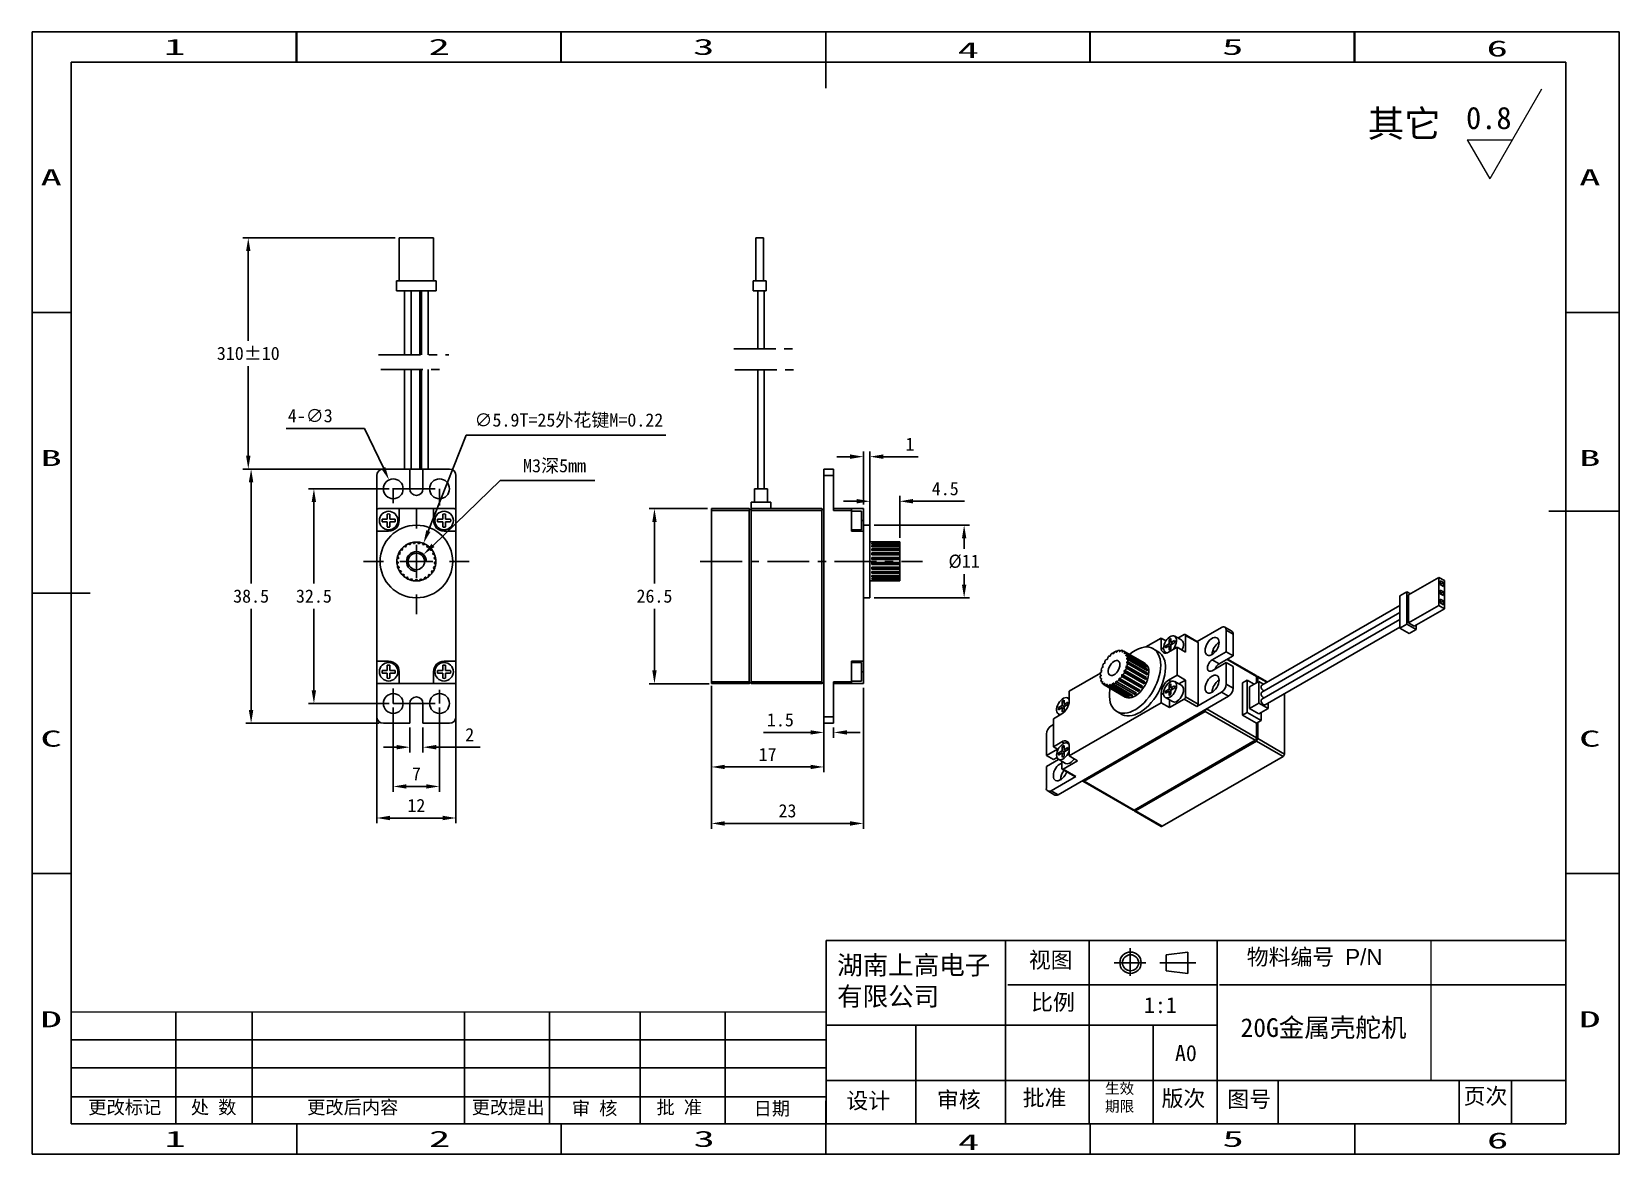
# Model space of a CAD drawing. Header units: millimetres. Extents: x 433 to 674, y -6 to 164.
import ezdxf
from ezdxf.enums import TextEntityAlignment as Align

# ---------------------------------------------------------------- set-up
doc = ezdxf.new("R2010")
doc.units = ezdxf.units.MM
doc.header["$PDSIZE"] = -1
doc.linetypes.add('ACAD_ISO04W100', pattern=[30.5, 24, -3, 0.5, -3])
doc.linetypes.add('CENTER', pattern=[10.16, 6.35, -1.27, 1.27, -1.27])
for name, color, linetype in [('中心线', 6, 'CENTER'), ('图框', 7, 'Continuous'), ('标注', 5, 'Continuous'), ('细实线', 5, 'Continuous')]:
    doc.layers.add(name, color=color, linetype=linetype)
doc.styles.add('style1', font='', dxfattribs={"height": 3.5})
doc.styles.get('style1').set_extended_font_data('FangSong_GB2312')
doc.dimstyles.new('副本 Standard', dxfattribs={"dimtxt": 2, "dimasz": 2, "dimexe": 0.8, "dimexo": 0.625, "dimgap": 0.9, "dimtad": 1, "dimtih": 1, "dimtoh": 1, "dimdsep": 46, "dimtxsty": 'Standard', "dimcen": 0.09, "dimclrd": 5, "dimclre": 5, "dimadec": 3, "dimazin": 2, "dimtfac": 1, "dimtdec": 4, "dimtofl": 0, "dimtmove": 0, "dimatfit": 3, "dimfxl": 0, "dimtolj": 1, "dimtzin": 0, "dimarcsym": 0})

msp = doc.modelspace()

# ---------------------------------------------------------------- texts
at = {"color": 5, "linetype": 'Continuous'}
for s, width, p, p2 in [('1', 3.99672, (453.328, 160.818), (456.566, 160.818)), ('2', 1.99836, (493.39, 160.818), (496.628, 160.818)), ('3', 1.99836, (533.453, 160.818), (536.69, 160.818)), ('4', 1.99836, (573.515, 160.327), (576.752, 160.327)), ('5', 1.99836, (613.577, 160.818), (616.814, 160.818)), ('6', 1.99836, (653.639, 160.572), (656.876, 160.572)), ('A', 1.99836, (434.622, 141.052), (437.859, 141.052)), ('A', 1.99836, (667.662, 141.052), (670.899, 141.052)), ('B', 1.99836, (434.622, 98.562), (437.859, 98.562)), ('B', 1.99836, (667.662, 98.562), (670.899, 98.562)), ('C', 1.99836, (434.622, 56.072), (437.859, 56.072)), ('C', 1.99836, (667.662, 56.072), (670.899, 56.072)), ('D', 1.99836, (434.622, 13.582), (437.859, 13.582)), ('D', 1.99836, (667.662, 13.582), (670.899, 13.582)), ('1', 3.99672, (453.39, -4.523), (456.628, -4.523)), ('2', 1.99836, (493.452, -4.523), (496.69, -4.523)), ('3', 1.99836, (533.515, -4.523), (536.752, -4.523)), ('5', 1.99836, (613.639, -4.523), (616.876, -4.523)), ('6', 1.99836, (653.701, -4.769), (656.938, -4.769)), ('4', 1.99836, (573.577, -5.014), (576.814, -5.014))]:
    msp.add_text(s, height=2.43, dxfattribs=dict(at, width=width)).set_placement(p, p2, align=Align.FIT)
at = {"insert": (635.64, 152.435), "char_height": 4.05, "width": 21.1725, "attachment_point": 1}
msp.add_mtext('{\\fSimSun|b0|i0|c134|p2;其它}', dxfattribs=at)
at = {"color": 0, "lineweight": 13, "attachment_point": 1, "style": 'style1'}
for s, insert, char_height, width in [('{\\fSimSun|b0|i0|c134|p2;视图}', (584.313, 24.994), 2.43, 12.97507), ('{\\fSimSun|b0|i0|c134|p54;物料编号 \\fArial Unicode MS|b0|i0|c0|p34;P/N}', (617.311, 25.448), 2.43, 22.47382), ('比例', (584.651, 18.604), 2.43, 12.97507), ('{\\fSimSun|b0|i0|c134|p2;\\H0.8x;生效\\P期限}', (595.845, 5.135), 2.025, 12.97507), ('更改标记', (441.859, 2.484), 2.025, 18.22758), ('处 数', (457.395, 2.484), 2.025, 18.22758), ('更改后内容', (475.005, 2.484), 2.025, 19.00001), ('更改提出', (499.935, 2.484), 2.025, 16.68272), ('审 核', (515.087, 2.33), 2.025, 12.97507), ('批 准', (527.917, 2.484), 2.025, 12.97507), ('日期', (542.632, 2.295), 2.025, 12.97507), ('{\\H1.2x;设计}', (556.68, 3.688), 2.025, 12.97507), ('{\\H1.2x;审核}', (570.388, 3.832), 2.025, 12.97507), ('{\\fSimSun|b0|i0|c134|p2;\\H1.2x;批准}', (583.372, 4.125), 2.025, 12.97507), ('{\\H1.2x;版次}', (604.406, 4.037), 2.025, 12.97507), ('{\\fSimSun|b0|i0|c134|p2;图号}', (614.367, 3.919), 2.43, 12.97507), ('{\\fSimSun|b0|i0|c134|p2;\\H1.2x; 页次}', (648.504, 4.378), 2.025, 12.97507)]:
    msp.add_mtext(s, dxfattribs=dict(at, insert=insert, char_height=char_height, width=width))
at = {"layer": '标注', "color": 0, "lineweight": 13, "attachment_point": 1}
for s, insert, char_height, width in [('{\\H1.25x;0.8}', (650.536, 152.957), 2.7, 20.9027), ('{\\fSimSun|b0|i0|c134|p2;湖南上高电子 有限公司}', (555.276, 24.413), 2.835, 25.32269), ('{\\fSimSun|b0|i0|c134|p2;1:1}', (601.757, 18.161), 2.43, 14.91289), ('{\\fSimSun|b0|i0|c134|p2;A0}', (606.445, 10.895), 2.43, 10.7352)]:
    msp.add_mtext(s, dxfattribs=dict(at, insert=insert, char_height=char_height, width=width))
at = {"layer": '细实线', "color": 3, "lineweight": 13, "insert": (616.377, 19.679), "char_height": 2.835, "width": 32.03133, "attachment_point": 1}
msp.add_mtext('{\\C0;\\P\\fSimSun|b0|i0|c134|p2;20G金属壳舵机}', dxfattribs=at)

# ---------------------------------------------------------------- blocks, each defined once
blk = doc.blocks.new('SW_CENTERMARKSYMBOL_4')
at = {"layer": '图框', "color": 0}
for p, q in [((0, 5), (0, 8)), ((0, 0), (0, 2.5)), ((-5, 0), (-8, 0)), ((0, 0), (-2.5, 0)), ((0, 0), (0, -2.5)), ((0, 0), (2.5, 0)), ((5, 0), (8, 0)), ((0, -5), (0, -8))]:
    blk.add_line(p, q, dxfattribs=at)
blk = doc.blocks.new('*D68')
at = {"layer": 'Defpoints', "color": 0}
for p in [(486.55, 98.11), (466.52, 59.61), (486.55, 59.61)]:
    blk.add_point(p, dxfattribs=at)
at = {"layer": '标注', "color": 5, "lineweight": -2}
for p, q in [((485.93, 98.11), (465.72, 98.11)), ((466.52, 96.11), (466.52, 80.76)), ((466.52, 61.61), (466.52, 76.96)), ((485.93, 59.61), (465.72, 59.61))]:
    blk.add_line(p, q, dxfattribs=at)
at = {"layer": '标注', "color": 5}
for points in [[(466.18, 96.11), (466.85, 96.11), (466.52, 98.11)], [(466.18, 61.61), (466.85, 61.61), (466.52, 59.61)]]:
    blk.add_solid(points, dxfattribs=at)
at = {"layer": '标注', "color": 0, "insert": (466.52, 78.86), "char_height": 2, "attachment_point": 5}
blk.add_mtext('\\A1;38.5', dxfattribs=at)
blk = doc.blocks.new('*D69')
at = {"layer": 'Defpoints', "color": 0}
for p in [(488.05, 95.11), (476.03, 62.61), (488.05, 62.61)]:
    blk.add_point(p, dxfattribs=at)
at = {"layer": '标注', "color": 5, "lineweight": -2}
for p, q in [((487.43, 95.11), (475.23, 95.11)), ((476.03, 93.11), (476.03, 80.76)), ((476.03, 64.61), (476.03, 76.96)), ((487.43, 62.61), (475.23, 62.61))]:
    blk.add_line(p, q, dxfattribs=at)
at = {"layer": '标注', "color": 5}
for points in [[(475.69, 93.11), (476.36, 93.11), (476.03, 95.11)], [(475.69, 64.61), (476.36, 64.61), (476.03, 62.61)]]:
    blk.add_solid(points, dxfattribs=at)
at = {"layer": '标注', "color": 0, "insert": (476.03, 78.86), "char_height": 2, "attachment_point": 5}
blk.add_mtext('\\A1;32.5', dxfattribs=at)
blk = doc.blocks.new('*D70')
at = {"layer": 'Defpoints', "color": 0}
for p in [(488.05, 62.61), (495.05, 62.61), (495.05, 50.05)]:
    blk.add_point(p, dxfattribs=at)
at = {"layer": '标注', "color": 5, "lineweight": -2}
for p, q in [((488.05, 61.99), (488.05, 49.25)), ((495.05, 61.99), (495.05, 49.25)), ((490.05, 50.05), (493.05, 50.05))]:
    blk.add_line(p, q, dxfattribs=at)
at = {"layer": '标注', "color": 5}
for points in [[(490.05, 50.38), (490.05, 49.72), (488.05, 50.05)], [(493.05, 50.38), (493.05, 49.72), (495.05, 50.05)]]:
    blk.add_solid(points, dxfattribs=at)
at = {"layer": '标注', "color": 0, "insert": (491.55, 51.95), "char_height": 2, "attachment_point": 5}
blk.add_mtext('\\A1;7', dxfattribs=at)
blk = doc.blocks.new('*D71')
at = {"layer": 'Defpoints', "color": 0}
for p in [(490.55, 59.61), (492.55, 59.61), (492.55, 55.99)]:
    blk.add_point(p, dxfattribs=at)
at = {"layer": '标注', "color": 5, "lineweight": -2}
for p, q in [((490.55, 58.99), (490.55, 55.19)), ((492.55, 58.99), (492.55, 55.19)), ((488.55, 55.99), (486.55, 55.99)), ((494.55, 55.99), (501.2, 55.99))]:
    blk.add_line(p, q, dxfattribs=at)
at = {"layer": '标注', "color": 5}
for points in [[(488.55, 56.33), (488.55, 55.66), (490.55, 55.99)], [(494.55, 56.33), (494.55, 55.66), (492.55, 55.99)]]:
    blk.add_solid(points, dxfattribs=at)
at = {"layer": '标注', "color": 0, "insert": (499.63, 57.89), "char_height": 2, "attachment_point": 5}
blk.add_mtext('\\A1;2', dxfattribs=at)
blk = doc.blocks.new('*D72')
at = {"layer": 'Defpoints', "color": 0}
for p in [(488.95, 133.11), (466.09, 98.11), (488.95, 98.11)]:
    blk.add_point(p, dxfattribs=at)
at = {"layer": '标注', "color": 5, "lineweight": -2}
for p, q in [((488.33, 133.11), (465.29, 133.11)), ((466.09, 131.11), (466.09, 117.51)), ((466.09, 100.11), (466.09, 113.71)), ((488.33, 98.11), (465.29, 98.11))]:
    blk.add_line(p, q, dxfattribs=at)
at = {"layer": '标注', "color": 5}
for points in [[(465.76, 131.11), (466.42, 131.11), (466.09, 133.11)], [(465.76, 100.11), (466.42, 100.11), (466.09, 98.11)]]:
    blk.add_solid(points, dxfattribs=at)
at = {"layer": '标注', "color": 0, "insert": (466.09, 115.61), "char_height": 2, "attachment_point": 5}
blk.add_mtext('\\A1;310%%P10', dxfattribs=at)
blk = doc.blocks.new('*D73')
at = {"layer": 'Defpoints', "color": 0}
for p in [(485.55, 61.29), (497.55, 61.29), (497.55, 45.27)]:
    blk.add_point(p, dxfattribs=at)
at = {"layer": '标注', "color": 5, "lineweight": -2}
for p, q in [((485.55, 60.66), (485.55, 44.47)), ((497.55, 60.66), (497.55, 44.47)), ((487.55, 45.27), (495.55, 45.27))]:
    blk.add_line(p, q, dxfattribs=at)
at = {"layer": '标注', "color": 5}
for points in [[(487.55, 45.61), (487.55, 44.94), (485.55, 45.27)], [(495.55, 45.61), (495.55, 44.94), (497.55, 45.27)]]:
    blk.add_solid(points, dxfattribs=at)
at = {"layer": '标注', "color": 0, "insert": (491.55, 47.17), "char_height": 2, "attachment_point": 5}
blk.add_mtext('\\A1;12', dxfattribs=at)
blk = doc.blocks.new('*D74')
at = {"layer": 'Defpoints', "color": 0}
for p in [(536.25, 92.11), (527.61, 65.61), (536.55, 65.61)]:
    blk.add_point(p, dxfattribs=at)
at = {"layer": '标注', "color": 5, "lineweight": -2}
for p, q in [((535.62, 92.11), (526.81, 92.11)), ((527.61, 90.11), (527.61, 80.76)), ((527.61, 67.61), (527.61, 76.96)), ((535.92, 65.61), (526.81, 65.61))]:
    blk.add_line(p, q, dxfattribs=at)
at = {"layer": '标注', "color": 5}
for points in [[(527.28, 90.11), (527.94, 90.11), (527.61, 92.11)], [(527.28, 67.61), (527.94, 67.61), (527.61, 65.61)]]:
    blk.add_solid(points, dxfattribs=at)
at = {"layer": '标注', "color": 0, "insert": (527.61, 78.86), "char_height": 2, "attachment_point": 5}
blk.add_mtext('\\A1;26.5', dxfattribs=at)
blk = doc.blocks.new('*D75')
at = {"layer": 'Defpoints', "color": 0}
for p in [(536.25, 65.91), (553.25, 62.53), (536.25, 53)]:
    blk.add_point(p, dxfattribs=at)
at = {"layer": '标注', "color": 5, "lineweight": -2}
for p, q in [((536.25, 65.29), (536.25, 52.2)), ((553.25, 61.9), (553.25, 52.2)), ((551.25, 53), (538.25, 53))]:
    blk.add_line(p, q, dxfattribs=at)
at = {"layer": '标注', "color": 5}
for points in [[(538.25, 53.33), (538.25, 52.67), (536.25, 53)], [(551.25, 53.33), (551.25, 52.67), (553.25, 53)]]:
    blk.add_solid(points, dxfattribs=at)
at = {"layer": '标注', "color": 0, "insert": (544.75, 54.9), "char_height": 2, "attachment_point": 5}
blk.add_mtext('\\A1;17', dxfattribs=at)
blk = doc.blocks.new('*D76')
at = {"layer": 'Defpoints', "color": 0}
for p in [(536.25, 65.61), (559.25, 65.61), (536.25, 44.45)]:
    blk.add_point(p, dxfattribs=at)
at = {"layer": '标注', "color": 5, "lineweight": -2}
for p, q in [((536.25, 64.99), (536.25, 43.65)), ((559.25, 64.99), (559.25, 43.65)), ((557.25, 44.45), (538.25, 44.45))]:
    blk.add_line(p, q, dxfattribs=at)
at = {"layer": '标注', "color": 5}
for points in [[(538.25, 44.78), (538.25, 44.11), (536.25, 44.45)], [(557.25, 44.78), (557.25, 44.11), (559.25, 44.45)]]:
    blk.add_solid(points, dxfattribs=at)
at = {"layer": '标注', "color": 0, "insert": (547.75, 46.35), "char_height": 2, "attachment_point": 5}
blk.add_mtext('\\A1;23', dxfattribs=at)
blk = doc.blocks.new('*D77')
at = {"layer": 'Defpoints', "color": 0}
for p in [(559.25, 99.98), (559.25, 92.11), (560.25, 89.61)]:
    blk.add_point(p, dxfattribs=at)
at = {"layer": '标注', "color": 5, "lineweight": -2}
for p, q in [((557.25, 99.98), (555.25, 99.98)), ((559.25, 92.74), (559.25, 100.78)), ((560.25, 90.24), (560.25, 100.78)), ((562.25, 99.98), (567.54, 99.98))]:
    blk.add_line(p, q, dxfattribs=at)
at = {"layer": '标注', "color": 5}
for points in [[(557.25, 100.32), (557.25, 99.65), (559.25, 99.98)], [(562.25, 100.32), (562.25, 99.65), (560.25, 99.98)]]:
    blk.add_solid(points, dxfattribs=at)
at = {"layer": '标注', "color": 0, "insert": (566.31, 101.88), "char_height": 2, "attachment_point": 5}
blk.add_mtext('\\A1;1', dxfattribs=at)
blk = doc.blocks.new('*D78')
at = {"layer": 'Defpoints', "color": 0}
for p in [(564.75, 93.23), (560.25, 87.06), (564.75, 87.06)]:
    blk.add_point(p, dxfattribs=at)
at = {"layer": '标注', "color": 5, "lineweight": -2}
for p, q in [((560.25, 87.69), (560.25, 94.03)), ((564.75, 87.69), (564.75, 94.03)), ((558.25, 93.23), (556.25, 93.23)), ((566.75, 93.23), (574.55, 93.23))]:
    blk.add_line(p, q, dxfattribs=at)
at = {"layer": '标注', "color": 5}
for points in [[(558.25, 93.57), (558.25, 92.9), (560.25, 93.23)], [(566.75, 93.57), (566.75, 92.9), (564.75, 93.23)]]:
    blk.add_solid(points, dxfattribs=at)
at = {"layer": '标注', "color": 0, "insert": (571.65, 95.13), "char_height": 2, "attachment_point": 5}
blk.add_mtext('\\A1;4.5', dxfattribs=at)
blk = doc.blocks.new('*D79')
at = {"layer": 'Defpoints', "color": 0}
for p in [(487.41, 96.47), (488.69, 93.76)]:
    blk.add_point(p, dxfattribs=at)
at = {"layer": '标注', "color": 5, "lineweight": -2}
for p, q in [((471.82, 104.27), (483.71, 104.27)), ((483.71, 104.27), (486.55, 98.28)), ((487.96, 95.11), (488.14, 95.11)), ((488.05, 95.02), (488.05, 95.2))]:
    blk.add_line(p, q, dxfattribs=at)
at = {"layer": '标注', "color": 5}
blk.add_solid([(486.85, 98.42), (486.25, 98.13), (487.41, 96.47)], dxfattribs=at)
at = {"layer": '标注', "color": 0, "insert": (475.48, 106.17), "char_height": 2, "attachment_point": 5}
blk.add_mtext('\\A1;4-∅3', dxfattribs=at)
blk = doc.blocks.new('*D80')
at = {"layer": 'Defpoints', "color": 0}
for p in [(560.25, 89.61), (560.25, 78.61), (574.51, 78.61)]:
    blk.add_point(p, dxfattribs=at)
at = {"layer": '标注', "color": 5, "lineweight": -2}
for p, q in [((560.87, 89.61), (575.31, 89.61)), ((574.51, 87.61), (574.51, 86.01)), ((574.51, 80.61), (574.51, 82.21)), ((560.87, 78.61), (575.31, 78.61))]:
    blk.add_line(p, q, dxfattribs=at)
at = {"layer": '标注', "color": 5}
for points in [[(574.18, 87.61), (574.85, 87.61), (574.51, 89.61)], [(574.18, 80.61), (574.85, 80.61), (574.51, 78.61)]]:
    blk.add_solid(points, dxfattribs=at)
at = {"layer": '标注', "color": 0, "insert": (574.51, 84.11), "char_height": 2, "attachment_point": 5}
blk.add_mtext('\\A1;%%C11', dxfattribs=at)
blk = doc.blocks.new('*D81')
at = {"layer": 'Defpoints', "color": 0}
for p in [(492.63, 85.16), (490.47, 83.07)]:
    blk.add_point(p, dxfattribs=at)
at = {"layer": '标注', "color": 5, "lineweight": -2}
for p, q in [((504.25, 96.39), (494.07, 86.55)), ((518.58, 96.39), (504.25, 96.39)), ((491.55, 84.02), (491.55, 84.2)), ((491.46, 84.11), (491.64, 84.11))]:
    blk.add_line(p, q, dxfattribs=at)
at = {"layer": '标注', "color": 5}
blk.add_solid([(493.84, 86.79), (494.3, 86.31), (492.63, 85.16)], dxfattribs=at)
at = {"layer": '标注', "color": 0, "insert": (512.48, 98.52), "char_height": 2, "attachment_point": 5}
blk.add_mtext('\\A1;M3{\\fSimSun|b0|i0|c134|p2;深}5mm', dxfattribs=at)
blk = doc.blocks.new('*D82')
at = {"layer": 'Defpoints', "color": 0}
for p in [(492.63, 86.86), (490.47, 81.37)]:
    blk.add_point(p, dxfattribs=at)
at = {"layer": '标注', "color": 5, "lineweight": -2}
for p, q in [((499.07, 103.22), (493.36, 88.72)), ((529.34, 103.22), (499.07, 103.22)), ((491.55, 84.02), (491.55, 84.2)), ((491.46, 84.11), (491.64, 84.11))]:
    blk.add_line(p, q, dxfattribs=at)
at = {"layer": '标注', "color": 5}
blk.add_solid([(493.05, 88.84), (493.67, 88.6), (492.63, 86.86)], dxfattribs=at)
at = {"layer": '标注', "color": 0, "insert": (514.65, 105.42), "char_height": 2, "attachment_point": 5}
blk.add_mtext('\\A1;∅5.9{\\fSimSun|b0|i0|c134|p2;T=25外花键M=0.22}', dxfattribs=at)
blk = doc.blocks.new('*D83')
at = {"layer": 'Defpoints', "color": 0}
for p in [(553.25, 59.61), (553.25, 58.23), (554.75, 59.61)]:
    blk.add_point(p, dxfattribs=at)
at = {"layer": '标注', "color": 5, "lineweight": -2}
for p, q in [((551.25, 58.23), (544.12, 58.23)), ((553.25, 58.99), (553.25, 57.43)), ((554.75, 58.99), (554.75, 57.43)), ((556.75, 58.23), (558.75, 58.23))]:
    blk.add_line(p, q, dxfattribs=at)
at = {"layer": '标注', "color": 5}
for points in [[(551.25, 58.56), (551.25, 57.9), (553.25, 58.23)], [(556.75, 58.56), (556.75, 57.9), (554.75, 58.23)]]:
    blk.add_solid(points, dxfattribs=at)
at = {"layer": '标注', "color": 0, "insert": (546.68, 60.13), "char_height": 2, "attachment_point": 5}
blk.add_mtext('\\A1;1.5', dxfattribs=at)

# ---------------------------------------------------------------- dimensions: what is measured, and where the dimension line sits
at = {"layer": '标注', "color": 0}
for base, p1, p2, text, picture, middle in [((466.091, 98.113), (488.951, 133.113), (488.951, 98.113), '310%%P10', '*D72', (466.091, 115.613)), ((574.513, 78.613), (560.249, 89.613), (560.249, 78.613), '%%C<>', '*D80', (574.513, 84.113))]:
    dim = msp.add_linear_dim(base=base, p1=p1, p2=p2, angle=90, text=text, dimstyle='副本 Standard', dxfattribs=at)
    dim.commit()
    dim.dimension.update_dxf_attribs({"geometry": picture, "text_midpoint": middle})
for p1, p2, text, picture, middle in [((488.692, 93.758), (487.409, 96.469), '4-<>', '*D79', (475.483, 104.27)), ((490.47, 81.368), (492.631, 86.859), '<>{\\fSimSun|b0|i0|c134|p2;T=25外花键M=0.22}', '*D82', (514.653, 103.216)), ((490.472, 83.071), (492.629, 85.156), 'M3{\\fSimSun|b0|i0|c134|p2;深}5mm', '*D81', (512.48, 96.389))]:
    dim = msp.add_diameter_dim_2p(p1=p1, p2=p2, text=text, dimstyle='副本 Standard', dxfattribs=at)
    dim.commit()
    dim.dimension.update_dxf_attribs({"geometry": picture, "text_midpoint": middle, "dimtype": 163})
for base, p1, p2, picture, middle in [((559.249, 99.983), (560.249, 89.613), (559.249, 92.113), '*D77', (566.307, 99.983)), ((495.051, 50.051), (488.051, 62.613), (495.051, 62.613), '*D70', (491.551, 50.051)), ((497.551, 45.274), (485.551, 61.289), (497.551, 61.289), '*D73', (491.551, 45.274)), ((492.551, 55.992), (490.551, 59.613), (492.551, 59.613), '*D71', (499.631, 55.992))]:
    dim = msp.add_linear_dim(base=base, p1=p1, p2=p2, dimstyle='副本 Standard', dxfattribs=at)
    dim.commit()
    dim.dimension.update_dxf_attribs({"geometry": picture, "text_midpoint": middle, "dimtype": 160})
for base, p1, p2, picture, middle in [((466.516, 59.613), (486.551, 98.113), (486.551, 59.613), '*D68', (466.516, 78.863)), ((476.026, 62.613), (488.051, 95.113), (488.051, 62.613), '*D69', (476.026, 78.863))]:
    dim = msp.add_linear_dim(base=base, p1=p1, p2=p2, angle=90, dimstyle='副本 Standard', dxfattribs=at)
    dim.commit()
    dim.dimension.update_dxf_attribs({"geometry": picture, "text_midpoint": middle, "dimtype": 160})
for base, p1, p2, picture, middle in [((564.749, 93.234), (560.249, 87.063), (564.749, 87.063), '*D78', (571.649, 95.134)), ((536.249, 53.001), (553.249, 62.528), (536.249, 65.913), '*D75', (544.749, 54.901)), ((536.249, 44.447), (559.249, 65.613), (536.249, 65.613), '*D76', (547.749, 46.347)), ((553.249, 58.229), (554.749, 59.613), (553.249, 59.613), '*D83', (546.682, 60.129))]:
    dim = msp.add_linear_dim(base=base, p1=p1, p2=p2, dimstyle='副本 Standard', dxfattribs=at)
    dim.commit()
    dim.dimension.update_dxf_attribs({"geometry": picture, "text_midpoint": middle})
dim = msp.add_linear_dim(base=(527.61, 65.613), p1=(536.249, 92.113), p2=(536.548, 65.613), angle=90, dimstyle='副本 Standard', dxfattribs=at)
dim.commit()
dim.dimension.update_dxf_attribs({"geometry": '*D74', "text_midpoint": (527.61, 78.863)})

# ---------------------------------------------------------------- linework, layer by layer
at = {"color": 5, "linetype": 'Continuous'}
for p, q in [((433.359, -5.64), (433.359, 164.32)), ((433.359, 164.32), (673.732, 164.32)), ((473.359, 159.701), (473.359, 164.32)), ((473.421, 164.32), (473.421, 159.701)), ((513.421, 159.701), (513.421, 164.32)), ((513.484, 164.32), (513.484, 159.701)), ((553.546, 164.32), (553.546, 155.785)), ((593.546, 159.701), (593.546, 164.32)), ((593.608, 164.32), (593.608, 159.701)), ((633.608, 159.701), (633.608, 164.32)), ((633.67, 164.32), (633.67, 159.701)), ((673.732, -5.64), (673.732, 164.32)), ((433.297, 159.701), (433.359, 159.701)), ((433.359, 121.83), (439.287, 121.83)), ((673.732, 121.83), (665.639, 121.83)), ((673.732, 91.72), (663.058, 91.72)), ((433.359, 79.34), (442.165, 79.34)), ((433.359, 36.85), (439.287, 36.85)), ((673.732, 36.85), (665.639, 36.85)), ((553.608, 26.733), (588.4, 26.733)), ((580.801, 26.733), (580.801, -1.02)), ((588.4, 26.733), (665.639, 26.733)), ((593.427, 26.733), (593.427, -1.02)), ((612.851, 26.733), (612.851, 21.515)), ((612.851, 21.877), (612.851, 12.333)), ((581.144, 20.02), (612.851, 20.02)), ((613.194, 20.02), (665.639, 20.02)), ((455.095, 15.907), (455.095, -1.02)), ((466.677, 15.907), (466.677, -1.02)), ((498.842, 15.907), (498.842, -1.02)), ((511.719, 15.907), (511.719, -1.02)), ((525.462, 15.907), (525.462, -1.02)), ((538.34, 15.907), (538.34, -1.02)), ((553.608, 13.91), (612.851, 13.91)), ((567.205, 13.91), (567.205, -1.02)), ((603.139, 13.91), (603.139, -1.02)), ((612.851, 12.333), (612.851, -1.02)), ((439.187, 11.708), (553.508, 11.708)), ((439.187, 7.465), (553.508, 7.465)), ((553.608, 5.55), (665.639, 5.55)), ((622.055, 5.55), (622.055, -1.02)), ((649.501, 5.55), (649.501, -1.02)), ((657.435, 5.55), (657.435, -1.02)), ((439.287, 3.068), (553.508, 3.068)), ((553.546, -5.64), (553.546, 2.453)), ((473.421, -5.64), (473.421, -1.02)), ((513.484, -5.64), (513.484, -1.02)), ((593.608, -5.64), (593.608, -1.02)), ((633.67, -5.64), (633.67, -1.02)), ((433.359, -5.64), (673.732, -5.64))]:
    msp.add_line(p, q, dxfattribs=at)
at = {"color": 7, "linetype": 'Continuous'}
for p, q in [((439.287, 159.701), (439.287, -1.02)), ((439.287, 159.701), (665.639, 159.701)), ((665.639, 2.453), (665.639, 159.701)), ((553.608, 26.733), (553.608, -1.02)), ((665.639, 26.733), (665.639, -1.02)), ((665.639, 26.733), (665.639, -1.02)), ((605.135, 24.569), (608.387, 24.966)), ((605.135, 24.569), (608.387, 24.966)), ((605.135, 22.141), (605.135, 24.569)), ((608.387, 21.736), (608.387, 24.966)), ((605.135, 22.141), (608.387, 21.736)), ((439.287, -1.02), (665.639, -1.02))]:
    msp.add_line(p, q, dxfattribs=at)
at = {"color": 7, "linetype": 'Continuous', "lineweight": 25}
for p, q in [((488.951, 133.113), (488.951, 126.613)), ((488.951, 133.113), (494.151, 133.113)), ((494.151, 133.113), (494.151, 126.613)), ((542.949, 133.113), (542.949, 126.613)), ((544.149, 133.113), (542.949, 133.113)), ((544.149, 133.113), (544.149, 126.613)), ((488.551, 126.613), (488.551, 125.113)), ((488.551, 126.613), (494.551, 126.613)), ((488.551, 125.113), (494.551, 125.113)), ((489.751, 125.113), (489.751, 115.383)), ((490.751, 115.383), (490.751, 125.113)), ((492.051, 115.383), (492.051, 125.113)), ((492.351, 125.113), (492.351, 115.383)), ((493.351, 115.383), (493.351, 125.113)), ((494.551, 126.613), (494.551, 125.113)), ((544.549, 126.613), (542.549, 126.613)), ((542.549, 126.613), (542.549, 125.113)), ((544.549, 125.113), (542.549, 125.113)), ((543.249, 116.287), (543.249, 125.113)), ((544.249, 125.113), (544.249, 116.287)), ((544.549, 126.613), (544.549, 125.113)), ((489.751, 113.181), (489.751, 98.113)), ((490.751, 98.113), (490.751, 113.181)), ((492.051, 98.113), (492.051, 113.181)), ((492.351, 113.181), (492.351, 98.113)), ((493.351, 98.113), (493.351, 113.181)), ((543.249, 95.113), (543.249, 113.13)), ((544.249, 113.13), (544.249, 95.113)), ((485.551, 91.813), (485.551, 97.113)), ((486.551, 98.113), (490.551, 98.113)), ((490.551, 98.113), (490.551, 95.113)), ((492.551, 98.113), (496.551, 98.113)), ((492.551, 95.113), (492.551, 98.113)), ((497.551, 97.113), (497.551, 91.813)), ((554.749, 98.113), (553.249, 98.113)), ((553.249, 98.113), (553.249, 97.113)), ((553.249, 97.113), (554.749, 97.113)), ((553.249, 60.613), (553.249, 97.113)), ((554.749, 97.113), (554.749, 98.113)), ((554.749, 97.113), (554.749, 91.813)), ((544.749, 95.113), (542.749, 95.113)), ((542.749, 95.113), (542.749, 93.113)), ((544.749, 95.113), (544.749, 93.113)), ((485.551, 91.813), (485.551, 88.713)), ((488.951, 92.113), (485.851, 92.113)), ((494.151, 92.113), (488.951, 92.113)), ((488.951, 90.313), (488.951, 92.113)), ((494.151, 92.113), (494.151, 90.313)), ((497.251, 92.113), (494.151, 92.113)), ((497.551, 88.713), (497.551, 91.813)), ((541.949, 92.113), (536.249, 92.113)), ((536.249, 92.113), (536.249, 91.813)), ((536.249, 91.813), (541.949, 91.813)), ((536.249, 65.913), (536.249, 91.813)), ((542.037, 92.026), (541.949, 92.113)), ((541.949, 91.813), (541.949, 65.913)), ((542.249, 91.813), (542.037, 92.026)), ((545.249, 93.113), (542.249, 93.113)), ((542.249, 93.113), (542.249, 92.113)), ((552.949, 92.113), (542.249, 92.113)), ((542.249, 92.113), (542.249, 91.813)), ((542.249, 91.813), (552.949, 91.813)), ((542.249, 65.913), (542.249, 91.813)), ((545.249, 93.113), (545.249, 92.113)), ((553.037, 92.026), (552.949, 92.113)), ((552.949, 91.813), (552.949, 65.913)), ((553.249, 91.813), (553.037, 92.026)), ((557.449, 92.113), (554.749, 92.113)), ((554.749, 91.813), (557.449, 91.813)), ((557.449, 92.113), (557.449, 91.813)), ((557.449, 92.113), (559.249, 92.113)), ((557.449, 88.713), (557.449, 91.813)), ((557.449, 91.713), (558.949, 91.713)), ((558.949, 88.913), (558.949, 91.713)), ((559.249, 92.113), (559.249, 90.313)), ((487.151, 90.513), (486.371, 90.513)), ((486.371, 90.113), (487.151, 90.113)), ((487.151, 91.293), (487.151, 90.513)), ((487.151, 90.113), (487.151, 89.334)), ((487.551, 90.513), (487.551, 91.293)), ((488.33, 90.513), (487.551, 90.513)), ((487.551, 89.334), (487.551, 90.113)), ((487.551, 90.113), (488.33, 90.113)), ((495.551, 90.513), (494.771, 90.513)), ((494.771, 90.113), (495.551, 90.113)), ((495.551, 91.293), (495.551, 90.513)), ((495.551, 90.113), (495.551, 89.334)), ((495.951, 90.513), (495.951, 91.293)), ((496.73, 90.513), (495.951, 90.513)), ((495.951, 89.334), (495.951, 90.113)), ((495.951, 90.113), (496.73, 90.113)), ((559.249, 90.313), (559.249, 88.713)), ((559.249, 89.613), (560.249, 89.613)), ((560.249, 78.613), (560.249, 89.613)), ((485.551, 88.713), (485.551, 69.013)), ((485.551, 88.713), (487.351, 88.713)), ((489.984, 86.374), (490.034, 86.644)), ((490.42, 86.838), (490.446, 86.632)), ((490.596, 86.692), (490.711, 86.942)), ((491.133, 87.034), (491.106, 86.827)), ((491.267, 86.849), (491.441, 87.061)), ((491.873, 87.046), (491.795, 86.853)), ((491.956, 86.833), (492.177, 86.996)), ((492.592, 86.874), (492.469, 86.706)), ((492.62, 86.647), (492.875, 86.75)), ((495.751, 88.713), (497.551, 88.713)), ((497.551, 69.013), (497.551, 88.713)), ((558.949, 88.913), (557.449, 88.913)), ((557.449, 88.713), (559.249, 88.713)), ((559.249, 69.013), (559.249, 88.713)), ((560.249, 87.063), (564.749, 87.063)), ((560.549, 86.996), (560.549, 87.046)), ((560.549, 87.046), (564.749, 87.046)), ((560.549, 86.996), (564.749, 86.996)), ((560.549, 86.75), (560.549, 86.874)), ((560.549, 86.874), (564.749, 86.874)), ((560.549, 86.75), (564.749, 86.75)), ((564.749, 87.046), (564.749, 87.063)), ((564.749, 87.046), (564.749, 86.996)), ((564.749, 86.874), (564.749, 86.996)), ((564.749, 86.874), (564.749, 86.75)), ((564.749, 86.528), (564.749, 86.75)), ((488.803, 84.002), (488.601, 84.189)), ((488.644, 84.619), (488.832, 84.53)), ((488.861, 84.689), (488.713, 84.92)), ((488.861, 85.326), (489.021, 85.193)), ((489.089, 85.34), (489.003, 85.6)), ((489.247, 85.957), (489.369, 85.788)), ((489.471, 85.914), (489.453, 86.187)), ((489.778, 86.472), (489.854, 86.278)), ((493.246, 86.528), (493.085, 86.396)), ((493.216, 86.301), (493.489, 86.338)), ((493.793, 86.03), (493.604, 85.943)), ((493.708, 85.818), (493.981, 85.786)), ((494.199, 85.413), (493.994, 85.374)), ((494.064, 85.228), (494.32, 85.129)), ((494.439, 84.713), (494.231, 84.727)), ((494.263, 84.568), (494.486, 84.408)), ((560.549, 86.338), (560.549, 86.528)), ((560.549, 86.528), (564.749, 86.528)), ((560.549, 86.396), (564.749, 86.396)), ((560.549, 86.338), (564.749, 86.338)), ((560.549, 85.786), (560.549, 86.03)), ((560.549, 86.03), (564.749, 86.03)), ((560.549, 85.943), (564.749, 85.943)), ((560.549, 85.818), (564.749, 85.818)), ((560.549, 85.786), (564.749, 85.786)), ((560.549, 85.129), (560.549, 85.413)), ((560.549, 85.413), (564.749, 85.413)), ((560.549, 85.374), (564.749, 85.374)), ((560.549, 85.228), (564.749, 85.228)), ((560.549, 85.129), (564.749, 85.129)), ((560.549, 84.408), (560.549, 84.713)), ((560.549, 84.713), (564.749, 84.713)), ((560.549, 84.568), (564.749, 84.568)), ((560.549, 84.408), (564.749, 84.408)), ((564.749, 86.528), (564.749, 86.396)), ((564.749, 86.396), (564.749, 86.338)), ((564.749, 86.03), (564.749, 86.338)), ((564.749, 86.03), (564.749, 85.943)), ((564.749, 85.943), (564.749, 85.818)), ((564.749, 85.818), (564.749, 85.786)), ((564.749, 85.413), (564.749, 85.786)), ((564.749, 85.413), (564.749, 85.374)), ((564.749, 85.374), (564.749, 85.228)), ((564.749, 85.228), (564.749, 85.129)), ((564.749, 84.713), (564.749, 85.129)), ((564.749, 84.727), (564.749, 84.568)), ((564.749, 84.568), (564.749, 84.408)), ((564.749, 83.976), (564.749, 84.408)), ((488.61, 83.881), (488.814, 83.841)), ((488.917, 83.323), (488.675, 83.453)), ((488.76, 83.157), (488.968, 83.169)), ((489.196, 82.692), (488.93, 82.759)), ((489.086, 82.493), (489.284, 82.556)), ((489.623, 82.152), (489.349, 82.15)), ((489.566, 81.931), (489.742, 82.041)), ((493.013, 81.552), (492.962, 81.754)), ((493.388, 82.067), (493.372, 81.793)), ((493.604, 81.996), (493.505, 82.179)), ((493.839, 82.588), (493.892, 82.319)), ((494.067, 82.573), (493.925, 82.726)), ((494.146, 83.205), (494.265, 82.958)), ((494.371, 83.247), (494.195, 83.36)), ((494.291, 83.879), (494.467, 83.669)), ((494.497, 83.976), (494.3, 84.041)), ((560.549, 83.669), (560.549, 83.976)), ((560.549, 83.976), (564.749, 83.976)), ((560.549, 83.879), (564.749, 83.879)), ((560.549, 83.669), (564.749, 83.669)), ((560.549, 82.958), (560.549, 83.247)), ((560.549, 83.247), (564.749, 83.247)), ((560.549, 83.205), (564.749, 83.205)), ((560.549, 82.958), (564.749, 82.958)), ((560.549, 82.319), (560.549, 82.573)), ((560.549, 82.573), (564.749, 82.573)), ((560.549, 82.319), (564.749, 82.319)), ((560.549, 81.793), (560.549, 81.996)), ((560.549, 81.996), (564.749, 81.996)), ((560.549, 81.793), (564.749, 81.793)), ((564.749, 83.976), (564.749, 83.879)), ((564.749, 83.879), (564.749, 83.669)), ((564.749, 83.247), (564.749, 83.669)), ((564.749, 83.247), (564.749, 83.205)), ((564.749, 83.205), (564.749, 82.958)), ((564.749, 82.573), (564.749, 82.958)), ((564.749, 82.573), (564.749, 82.319)), ((564.749, 81.996), (564.749, 82.319)), ((564.749, 81.996), (564.749, 81.793)), ((564.749, 81.552), (564.749, 81.793)), ((490.172, 81.734), (489.907, 81.664)), ((490.171, 81.506), (490.315, 81.657)), ((490.807, 81.466), (490.567, 81.332)), ((490.863, 81.245), (490.964, 81.427)), ((491.489, 81.364), (491.29, 81.175)), ((491.598, 81.164), (491.651, 81.365)), ((492.174, 81.435), (492.029, 81.203)), ((492.33, 81.268), (492.331, 81.477)), ((492.821, 81.675), (492.738, 81.413)), ((560.549, 81.163), (560.249, 81.163)), ((560.549, 81.413), (560.549, 81.552)), ((560.549, 81.552), (564.749, 81.552)), ((560.549, 81.413), (564.749, 81.413)), ((560.549, 81.203), (560.549, 81.268)), ((560.549, 81.268), (564.749, 81.268)), ((560.549, 81.203), (564.749, 81.203)), ((560.549, 81.163), (560.549, 81.164)), ((560.549, 81.164), (564.749, 81.164)), ((564.749, 81.552), (564.749, 81.413)), ((564.749, 81.268), (564.749, 81.413)), ((564.749, 81.268), (564.749, 81.203)), ((564.749, 81.164), (564.749, 81.203)), ((641.55, 79.537), (640.49, 78.924)), ((641.55, 79.537), (641.55, 74.637)), ((642.116, 79.21), (641.55, 79.537)), ((646.429, 81.7), (641.833, 79.047)), ((646.429, 81.7), (646.429, 77.454)), ((647.278, 81.21), (646.429, 81.7)), ((646.621, 81.181), (646.621, 80.61)), ((647.091, 80.91), (646.621, 81.181)), ((646.621, 80.638), (647.091, 80.91)), ((646.621, 80.61), (647.091, 80.338)), ((646.621, 79.793), (646.621, 79.222)), ((647.091, 79.522), (646.621, 79.793)), ((646.621, 79.25), (647.091, 79.522)), ((647.091, 80.338), (647.091, 80.91)), ((647.091, 78.95), (647.091, 79.522)), ((647.278, 76.964), (647.278, 81.21)), ((560.249, 78.613), (559.249, 78.613)), ((640.49, 77.46), (619.592, 65.396)), ((640.49, 78.924), (640.49, 74.025)), ((641.833, 79.047), (641.833, 74.801)), ((646.429, 77.454), (641.833, 74.801)), ((647.278, 76.964), (642.682, 74.311)), ((646.429, 77.454), (647.278, 76.964)), ((646.621, 79.222), (647.091, 78.95)), ((646.621, 78.405), (646.621, 77.833)), ((647.091, 78.133), (646.621, 78.405)), ((646.621, 77.862), (647.091, 78.133)), ((646.621, 77.833), (647.091, 77.562)), ((647.091, 77.562), (647.091, 78.133)), ((640.49, 76.399), (619.592, 64.335)), ((640.49, 75.337), (619.592, 63.273)), ((641.55, 74.637), (640.49, 74.025)), ((641.55, 74.637), (642.965, 73.821)), ((641.833, 74.801), (642.682, 74.311)), ((604.356, 72.516), (602.017, 71.165)), ((604.356, 72.516), (604.356, 71.046)), ((605.074, 72.101), (604.356, 72.516)), ((605.559, 72.295), (605.559, 71.658)), ((605.559, 72.295), (605.841, 72.132)), ((605.841, 71.822), (605.841, 72.458)), ((606.393, 72.14), (605.841, 71.822)), ((607.461, 72.177), (606.4, 72.789)), ((607.821, 73.047), (606.888, 72.508)), ((609.88, 71.959), (607.971, 73.061)), ((608.033, 70.393), (608.033, 72.924)), ((609.943, 71.822), (608.033, 72.924)), ((609.818, 71.995), (613.478, 74.108)), ((615.039, 73.545), (613.978, 74.157)), ((614.185, 73.7), (614.185, 70.433)), ((615.246, 73.087), (614.185, 73.7)), ((615.246, 73.087), (615.246, 69.821)), ((620.092, 62.407), (640.49, 74.183)), ((640.49, 74.025), (641.904, 73.209)), ((642.965, 73.821), (641.904, 73.209)), ((642.965, 73.821), (642.965, 74.474)), ((596.65, 69.807), (596.538, 69.872)), ((596.538, 69.872), (596.547, 69.707)), ((596.655, 69.812), (596.748, 70.062)), ((597.05, 70.29), (597.022, 70.107)), ((597.16, 70.227), (597.05, 70.29)), ((597.136, 70.182), (597.268, 70.423)), ((597.572, 70.564), (597.509, 70.374)), ((597.685, 70.498), (597.572, 70.564)), ((597.622, 70.415), (597.785, 70.63)), ((598.072, 70.675), (597.978, 70.49)), ((598.196, 70.604), (598.072, 70.675)), ((598.082, 70.494), (598.266, 70.671)), ((598.518, 70.617), (598.399, 70.449)), ((598.488, 70.416), (598.681, 70.544)), ((598.664, 70.533), (598.518, 70.617)), ((601.872, 68.702), (598.69, 70.539)), ((598.882, 70.394), (598.745, 70.253)), ((598.843, 70.196), (598.745, 70.253)), ((598.813, 70.185), (599.004, 70.255)), ((601.852, 68.679), (598.882, 70.394)), ((599.142, 70.019), (598.995, 69.914)), ((599.156, 69.821), (598.995, 69.914)), ((601.974, 68.541), (599.004, 70.255)), ((599.038, 69.816), (599.214, 69.824)), ((602.111, 68.305), (599.142, 70.019)), ((602.184, 68.109), (599.214, 69.824)), ((603.854, 70.502), (603.146, 70.91)), ((605, 70.364), (605.175, 70.263)), ((605.559, 71.658), (605.007, 71.34)), ((605.007, 71.34), (605.29, 71.177)), ((605.007, 71.013), (605.559, 71.332)), ((605.488, 70.393), (606.761, 71.128)), ((605.559, 71.658), (605.841, 71.495)), ((605.559, 71.332), (605.559, 70.695)), ((605.559, 71.332), (605.841, 71.169)), ((605.841, 71.822), (606.124, 71.658)), ((605.841, 71.495), (606.393, 71.813)), ((605.841, 70.858), (605.841, 71.495)), ((606.761, 66.881), (606.761, 71.128)), ((608.033, 70.393), (606.761, 71.128)), ((609.943, 62.513), (609.943, 71.822)), ((614.185, 70.433), (612.064, 69.209)), ((612.536, 70.426), (612.175, 70.635)), ((615.246, 69.821), (613.125, 68.596)), ((614.185, 70.433), (615.246, 69.821)), ((487.351, 69.013), (485.551, 69.013)), ((485.551, 69.013), (485.551, 65.913)), ((487.151, 67.613), (486.371, 67.613)), ((487.151, 68.393), (487.151, 67.613)), ((487.551, 67.613), (487.551, 68.393)), ((488.33, 67.613), (487.551, 67.613)), ((488.951, 65.613), (488.951, 67.413)), ((494.151, 67.413), (494.151, 65.613)), ((495.551, 67.613), (494.771, 67.613)), ((495.551, 68.393), (495.551, 67.613)), ((497.551, 69.013), (495.751, 69.013)), ((495.951, 67.613), (495.951, 68.393)), ((496.73, 67.613), (495.951, 67.613)), ((497.551, 65.913), (497.551, 69.013)), ((557.449, 65.913), (557.449, 69.013)), ((557.449, 69.013), (559.249, 69.013)), ((557.449, 68.813), (558.949, 68.813)), ((558.949, 66.013), (558.949, 68.813)), ((559.249, 69.013), (559.249, 67.413)), ((559.249, 67.413), (559.249, 65.613)), ((595.186, 67.374), (595.315, 67.366)), ((595.343, 67.51), (595.248, 67.651)), ((595.371, 68.046), (595.478, 67.99)), ((595.532, 68.138), (595.483, 68.326)), ((595.771, 68.655), (595.671, 68.713)), ((595.671, 68.713), (595.75, 68.615)), ((595.827, 68.757), (595.826, 68.98)), ((596.171, 69.276), (596.069, 69.335)), ((596.069, 69.335), (596.114, 69.199)), ((596.21, 69.326), (596.257, 69.571)), ((598.762, 67.517), (598.787, 67.309)), ((601.732, 65.802), (598.762, 67.517)), ((598.922, 67.585), (598.829, 67.663)), ((601.892, 65.871), (598.922, 67.585)), ((599.006, 68.145), (599.079, 67.979)), ((601.976, 66.43), (599.006, 68.145)), ((599.166, 68.26), (599.048, 68.292)), ((602.017, 66.578), (599.048, 68.292)), ((602.049, 66.265), (599.079, 67.979)), ((599.28, 69.517), (599.134, 69.454)), ((602.104, 67.74), (599.134, 69.454)), ((599.138, 68.763), (599.253, 68.649)), ((602.108, 67.048), (599.138, 68.763)), ((599.149, 69.332), (599.299, 69.277)), ((599.288, 68.918), (599.152, 68.902)), ((602.121, 67.188), (599.152, 68.902)), ((602.136, 66.546), (599.166, 68.26)), ((602.223, 66.934), (599.253, 68.649)), ((602.25, 67.802), (599.28, 69.517)), ((602.258, 67.203), (599.288, 68.918)), ((602.269, 67.563), (599.299, 69.277)), ((601.852, 68.679), (601.809, 68.636)), ((602.111, 68.305), (601.993, 68.22)), ((602.25, 67.802), (602.104, 67.74)), ((612.064, 69.209), (613.125, 68.596)), ((612.064, 67.576), (614.185, 68.8)), ((614.185, 68.8), (614.185, 65.534)), ((614.185, 68.8), (615.246, 68.188)), ((618.719, 66.857), (614.415, 69.341)), ((615.246, 68.188), (615.246, 64.922)), ((485.551, 60.613), (485.551, 65.913)), ((485.851, 65.613), (488.951, 65.613)), ((486.371, 67.213), (487.151, 67.213)), ((487.151, 67.213), (487.151, 66.434)), ((487.551, 66.434), (487.551, 67.213)), ((487.551, 67.213), (488.33, 67.213)), ((488.951, 65.613), (494.151, 65.613)), ((494.151, 65.613), (497.251, 65.613)), ((494.771, 67.213), (495.551, 67.213)), ((495.551, 67.213), (495.551, 66.434)), ((495.951, 66.434), (495.951, 67.213)), ((495.951, 67.213), (496.73, 67.213)), ((497.551, 65.913), (497.551, 60.613)), ((541.949, 65.913), (536.249, 65.913)), ((536.249, 65.913), (536.249, 65.613)), ((536.249, 65.613), (541.949, 65.613)), ((541.949, 65.613), (542.037, 65.701)), ((542.037, 65.701), (542.249, 65.913)), ((552.949, 65.913), (542.249, 65.913)), ((542.249, 65.913), (542.249, 65.613)), ((542.249, 65.613), (552.949, 65.613)), ((552.949, 65.613), (553.037, 65.701)), ((553.037, 65.701), (553.249, 65.913)), ((554.749, 65.913), (554.749, 60.613)), ((557.449, 65.913), (554.749, 65.913)), ((554.749, 65.613), (557.449, 65.613)), ((558.949, 66.013), (557.449, 66.013)), ((557.449, 65.613), (557.449, 65.913)), ((557.449, 65.613), (559.249, 65.613)), ((595.159, 67.206), (590.426, 64.474)), ((595.129, 66.741), (595.271, 66.78)), ((595.271, 66.912), (595.137, 66.997)), ((595.342, 66.298), (595.156, 66.405)), ((595.321, 66.381), (595.156, 66.405)), ((595.203, 66.186), (595.35, 66.27)), ((595.49, 65.951), (595.305, 65.912)), ((595.481, 65.811), (595.305, 65.912)), ((595.403, 65.744), (595.546, 65.868)), ((595.768, 65.649), (595.574, 65.549)), ((595.731, 65.459), (595.574, 65.549)), ((595.717, 65.442), (595.847, 65.598)), ((595.74, 65.429), (598.922, 63.592)), ((596.136, 65.493), (595.946, 65.34)), ((598.916, 63.625), (595.946, 65.34)), ((596.126, 65.301), (596.233, 65.479)), ((599.095, 63.586), (596.126, 65.301)), ((596.215, 65.448), (596.136, 65.493)), ((596.572, 65.494), (596.397, 65.296)), ((599.367, 63.582), (596.397, 65.296)), ((596.653, 65.447), (596.572, 65.494)), ((596.602, 65.328), (596.682, 65.517)), ((599.572, 63.613), (596.602, 65.328)), ((597.049, 65.651), (596.9, 65.421)), ((599.87, 63.707), (596.9, 65.421)), ((597.137, 65.6), (597.049, 65.651)), ((597.117, 65.522), (597.164, 65.71)), ((600.087, 63.807), (597.117, 65.522)), ((597.536, 65.955), (597.423, 65.708)), ((600.393, 63.993), (597.423, 65.708)), ((597.64, 65.895), (597.536, 65.955)), ((597.639, 65.87), (597.649, 66.046)), ((600.609, 64.156), (597.639, 65.87)), ((598.003, 66.386), (597.933, 66.137)), ((600.903, 64.422), (597.933, 66.137)), ((600.973, 64.672), (598.003, 66.386)), ((598.133, 66.352), (598.106, 66.503)), ((601.103, 64.637), (598.133, 66.352)), ((598.42, 66.918), (598.397, 66.682)), ((601.367, 64.968), (598.397, 66.682)), ((601.39, 65.204), (598.42, 66.918)), ((598.57, 66.936), (598.508, 67.054)), ((601.54, 65.221), (598.57, 66.936)), ((601.757, 65.595), (598.787, 67.309)), ((601.39, 65.204), (601.367, 64.968)), ((601.732, 65.802), (601.757, 65.595)), ((601.976, 66.43), (602.049, 66.265)), ((602.136, 66.546), (602.017, 66.578)), ((602.108, 67.048), (602.223, 66.934)), ((602.258, 67.203), (602.121, 67.188)), ((606.761, 66.881), (605.488, 66.147)), ((605.559, 65.436), (605.559, 64.799)), ((605.559, 65.436), (605.841, 65.273)), ((605.841, 64.963), (605.841, 65.599)), ((606.393, 65.281), (605.841, 64.963)), ((605.841, 64.963), (606.124, 64.799)), ((605.841, 64.636), (606.393, 64.954)), ((607.461, 65.318), (606.4, 65.93)), ((608.033, 66.147), (606.761, 66.881)), ((608.033, 66.147), (607.029, 65.567)), ((608.033, 63.615), (608.033, 66.147)), ((614.185, 65.534), (615.246, 64.922)), ((617.367, 66.147), (616.66, 65.739)), ((616.66, 65.739), (616.66, 60.84)), ((618.428, 65.535), (617.367, 66.147)), ((617.367, 66.147), (617.367, 61.248)), ((619.135, 65.943), (617.721, 65.127)), ((617.721, 65.127), (617.721, 61.861)), ((618.781, 66.719), (618.869, 66.77)), ((618.869, 66.77), (618.781, 66.719)), ((618.781, 65.739), (618.781, 66.719)), ((620.42, 65.875), (618.869, 66.77)), ((618.994, 66.597), (618.994, 65.862)), ((619.837, 65.538), (619.135, 65.943)), ((619.135, 65.943), (619.135, 62.677)), ((490.551, 62.613), (490.551, 59.613)), ((492.551, 59.613), (492.551, 62.613)), ((588.729, 48.798), (614.539, 63.697)), ((589.366, 62.947), (589.366, 62.311)), ((589.366, 62.947), (589.649, 62.784)), ((589.649, 62.474), (589.649, 63.111)), ((590.2, 62.792), (589.649, 62.474)), ((590.426, 63.315), (590.207, 63.441)), ((590.426, 63.004), (590.426, 64.474)), ((590.426, 54.676), (604.356, 62.717)), ((598.963, 63.663), (598.916, 63.625)), ((599.455, 63.681), (599.367, 63.582)), ((599.977, 63.871), (599.87, 63.707)), ((600.497, 64.22), (600.393, 63.993)), ((600.973, 64.672), (600.903, 64.422)), ((604.356, 64.187), (604.356, 62.717)), ((605.629, 61.983), (604.356, 62.717)), ((605, 63.505), (606.061, 62.893)), ((605.559, 64.799), (605.007, 64.481)), ((605.007, 64.481), (605.29, 64.318)), ((605.007, 64.155), (605.559, 64.473)), ((605.559, 64.799), (605.841, 64.636)), ((605.559, 64.473), (605.559, 63.836)), ((605.559, 64.473), (605.841, 64.31)), ((605.629, 61.983), (607.821, 63.248)), ((605.629, 63.142), (605.629, 61.983)), ((605.841, 63.999), (605.841, 64.636)), ((609.73, 62.146), (607.821, 63.248)), ((608.033, 63.615), (609.943, 62.513)), ((613.478, 64.309), (609.73, 62.146)), ((614.539, 63.697), (613.478, 64.309)), ((619.135, 62.677), (617.721, 61.861)), ((619.135, 62.677), (620.549, 61.861)), ((620.549, 61.861), (620.549, 62.671)), ((623.024, 54.962), (623.024, 64.1)), ((554.749, 60.613), (553.249, 60.613)), ((553.249, 60.613), (553.249, 59.613)), ((554.749, 59.613), (554.749, 60.613)), ((588.022, 60.31), (589.295, 61.045)), ((588.022, 60.31), (588.022, 56.064)), ((588.807, 61.016), (589.027, 60.89)), ((589.366, 62.311), (588.814, 61.992)), ((588.814, 61.992), (589.097, 61.829)), ((588.814, 61.666), (589.366, 61.984)), ((589.366, 62.311), (589.649, 62.147)), ((589.366, 61.984), (589.366, 61.347)), ((589.366, 61.984), (589.649, 61.821)), ((589.649, 62.474), (589.932, 62.311)), ((589.649, 62.147), (590.2, 62.466)), ((589.649, 61.51), (589.649, 62.147)), ((611.003, 61.411), (592.689, 50.839)), ((597.647, 61.384), (598.354, 60.976)), ((611.003, 61.656), (611.091, 61.605)), ((618.569, 57.043), (611.003, 61.411)), ((617.367, 61.248), (616.66, 60.84)), ((616.66, 60.84), (618.781, 59.615)), ((617.367, 61.248), (619.489, 60.024)), ((617.721, 61.861), (619.135, 61.044)), ((620.549, 61.861), (619.135, 61.044)), ((619.489, 60.024), (619.489, 61.248)), ((490.551, 59.613), (486.551, 59.613)), ((496.551, 59.613), (492.551, 59.613)), ((553.249, 59.613), (554.749, 59.613)), ((586.962, 54.717), (586.962, 57.984)), ((587.669, 59.208), (588.022, 59.413)), ((619.489, 60.024), (618.781, 59.615)), ((618.781, 57.411), (618.781, 59.615)), ((618.994, 59.738), (618.994, 57.288)), ((588.658, 55.697), (586.962, 54.717)), ((589.295, 56.799), (588.022, 56.064)), ((588.74, 55.65), (588.022, 56.064)), ((589.366, 55.452), (588.814, 55.133)), ((589.366, 56.088), (589.366, 55.452)), ((589.366, 56.088), (589.649, 55.925)), ((589.366, 55.452), (589.649, 55.288)), ((589.649, 55.615), (589.649, 56.252)), ((590.2, 55.933), (589.649, 55.615)), ((589.649, 55.615), (589.932, 55.452)), ((589.649, 55.288), (590.2, 55.607)), ((590.382, 56.481), (590.207, 56.582)), ((590.426, 54.676), (590.426, 56.146)), ((600.255, 46.471), (618.569, 57.043)), ((618.781, 56.921), (600.467, 46.348)), ((618.719, 57.202), (618.869, 57.115)), ((622.812, 54.594), (618.781, 56.921)), ((618.994, 57.288), (623.024, 54.962)), ((586.962, 54.717), (588.022, 54.105)), ((586.962, 53.084), (588.814, 54.154)), ((586.962, 49.818), (586.962, 53.084)), ((588.582, 54.428), (588.022, 54.105)), ((588.807, 54.157), (589.868, 53.545)), ((588.814, 55.133), (589.097, 54.97)), ((588.814, 54.807), (589.366, 55.125)), ((589.295, 53.876), (589.295, 52.798)), ((589.366, 55.125), (589.366, 54.488)), ((589.366, 55.125), (589.649, 54.962)), ((589.507, 52.676), (591.699, 53.941)), ((589.649, 54.652), (589.649, 55.288)), ((591.699, 53.941), (590.426, 54.676)), ((604.498, 44.022), (622.812, 54.594)), ((591.416, 51.573), (587.669, 49.41)), ((589.357, 52.661), (591.266, 51.559)), ((589.507, 52.676), (591.416, 51.573)), ((592.477, 50.86), (592.477, 50.961)), ((592.477, 50.86), (600.105, 46.456)), ((592.689, 50.839), (600.255, 46.471)), ((587.169, 49.36), (588.229, 48.748)), ((587.669, 49.41), (588.729, 48.798)), ((600.255, 46.369), (600.255, 46.471)), ((600.255, 46.369), (604.348, 44.007)), ((600.467, 46.348), (604.498, 44.022))]:
    msp.add_line(p, q, dxfattribs=at)
for p, q in [((490.551, 98.113), (492.551, 98.113)), ((439.287, 43.661), (439.287, -1.02)), ((439.287, -1.02), (500.342, -1.02)), ((500.342, -1.02), (553.192, -1.02))]:
    msp.add_line(p, q)
at = {"color": 8, "linetype": 'Continuous', "lineweight": 25}
for p, q in [((558.949, 90.313), (559.249, 90.313)), ((604.722, 70.835), (604.356, 71.046)), ((612.476, 70.359), (612.147, 70.549)), ((558.949, 67.413), (559.249, 67.413)), ((618.781, 66.719), (614.327, 69.291)), ((605.853, 65.936), (605.488, 66.147)), ((620.333, 65.824), (618.994, 66.597)), ((604.722, 63.976), (604.356, 64.187)), ((611.215, 61.779), (618.781, 57.411)), ((589.661, 56.588), (589.295, 56.799))]:
    msp.add_line(p, q, dxfattribs=at)
at = {"color": 5, "lineweight": 13}
msp.add_line((645.224, 5.55), (645.224, 26.733), dxfattribs=at)
at = {"color": 7, "linetype": 'Continuous', "lineweight": 25, "flags": 128}
for points in [[(606.067, 70.727), (606.256, 70.951), (606.419, 71.205), (606.548, 71.477), (606.638, 71.753), (606.684, 72.021), (606.684, 72.268), (606.638, 72.483), (606.548, 72.656), (606.419, 72.778), (606.256, 72.844), (606.066, 72.85), (605.86, 72.797), (605.646, 72.687), (605.435, 72.525), (605.236, 72.319), (605.059, 72.078), (604.912, 71.814), (604.802, 71.538), (604.733, 71.264), (604.71, 71.005), (604.71, 71.005)], [(607.528, 70.685), (607.609, 70.865), (607.699, 71.141), (607.745, 71.409), (607.745, 71.656), (607.699, 71.871), (607.609, 72.043), (607.479, 72.165), (607.461, 72.177)], [(611.003, 70.638), (611.026, 70.906), (611.095, 71.189), (611.206, 71.475), (611.354, 71.751), (611.534, 72.005), (611.736, 72.226), (611.953, 72.404), (612.175, 72.532), (612.392, 72.604), (612.594, 72.617), (612.774, 72.57), (612.922, 72.465), (613.033, 72.308), (613.101, 72.104), (613.125, 71.862), (613.101, 71.594), (613.033, 71.311), (612.922, 71.026), (612.774, 70.75), (612.594, 70.496), (612.392, 70.274), (612.175, 70.096), (611.953, 69.968), (611.736, 69.896), (611.534, 69.883), (611.354, 69.93), (611.206, 70.035), (611.095, 70.193), (611.026, 70.397), (611.003, 70.638)], [(604.286, 68.392), (604.262, 68.873), (604.192, 69.32), (604.075, 69.729), (603.914, 70.094), (603.71, 70.412), (603.466, 70.677), (603.184, 70.888), (602.869, 71.041), (602.524, 71.135), (602.153, 71.168), (601.76, 71.14), (601.351, 71.052), (600.931, 70.904), (600.504, 70.698), (600.076, 70.437), (599.651, 70.124), (599.55, 70.042)], [(604.71, 71.005), (604.733, 70.773), (604.802, 70.578), (604.912, 70.43), (605.059, 70.336), (605.236, 70.299), (605.293, 70.3)], [(598.099, 68.494), (598.075, 68.716), (598.005, 68.898), (597.892, 69.031), (597.743, 69.107), (597.565, 69.123), (597.368, 69.078), (597.163, 68.973), (596.961, 68.815), (596.773, 68.613), (596.608, 68.376), (596.476, 68.119), (596.384, 67.854), (596.337, 67.596), (596.337, 67.359), (596.384, 67.155), (596.476, 66.997), (596.608, 66.891), (596.773, 66.845), (596.961, 66.86), (597.163, 66.935), (597.368, 67.067), (597.565, 67.249), (597.743, 67.47), (597.892, 67.719), (598.005, 67.982), (598.075, 68.245), (598.099, 68.494)], [(596.601, 64.932), (596.561, 64.672), (596.513, 64.153), (596.513, 63.658), (596.561, 63.193), (596.654, 62.765), (596.793, 62.377), (596.976, 62.035), (597.201, 61.743), (597.464, 61.505), (597.763, 61.322), (598.093, 61.199), (598.452, 61.135), (598.834, 61.133), (599.236, 61.191), (599.651, 61.309), (600.076, 61.486), (600.504, 61.72), (600.931, 62.007), (601.351, 62.345), (601.76, 62.728), (602.153, 63.154), (602.524, 63.615), (602.869, 64.108), (603.184, 64.625), (603.466, 65.16), (603.71, 65.708), (603.914, 66.261), (604.075, 66.812), (604.192, 67.356), (604.262, 67.885), (604.286, 68.392), (604.286, 68.392)], [(598.354, 60.976), (598.47, 60.914), (598.801, 60.791), (599.159, 60.727), (599.542, 60.724), (599.943, 60.782), (600.358, 60.901), (600.783, 61.078), (601.211, 61.311), (601.638, 61.599), (602.059, 61.936), (602.467, 62.32), (602.86, 62.746), (603.231, 63.207), (603.576, 63.699), (603.891, 64.217), (604.173, 64.752), (604.417, 65.3), (604.621, 65.853), (604.782, 66.404), (604.899, 66.948), (604.969, 67.476), (604.993, 67.984)], [(598.922, 63.592), (599.096, 63.513), (599.354, 63.459), (599.635, 63.465), (599.933, 63.531), (600.241, 63.655), (600.553, 63.835), (600.861, 64.067), (601.159, 64.345), (601.44, 64.663), (601.697, 65.015), (601.926, 65.391), (602.12, 65.785), (602.276, 66.187), (602.39, 66.588), (602.459, 66.979), (602.483, 67.351)], [(612.064, 69.209), (611.881, 69.075), (611.71, 68.895), (611.564, 68.681), (611.452, 68.447), (611.381, 68.209), (611.357, 67.984), (611.381, 67.787), (611.452, 67.63), (611.564, 67.526), (611.71, 67.481), (611.881, 67.498), (612.064, 67.576)], [(606.69, 65.289), (606.667, 65.522), (606.598, 65.716), (606.488, 65.865), (606.341, 65.959), (606.164, 65.995), (605.965, 65.972), (605.754, 65.89), (605.54, 65.753), (605.334, 65.568), (605.144, 65.343), (604.981, 65.089), (604.852, 64.817), (604.762, 64.541), (604.716, 64.273), (604.716, 64.026), (604.762, 63.811), (604.852, 63.639), (604.981, 63.517), (605.144, 63.451), (605.334, 63.444), (605.54, 63.497), (605.754, 63.607), (605.965, 63.769), (606.164, 63.975), (606.341, 64.217), (606.488, 64.481), (606.598, 64.756), (606.667, 65.03), (606.69, 65.289)], [(611.003, 64.922), (611.026, 65.19), (611.095, 65.473), (611.206, 65.759), (611.354, 66.035), (611.534, 66.289), (611.736, 66.51), (611.953, 66.688), (612.175, 66.816), (612.392, 66.888), (612.594, 66.901), (612.774, 66.854), (612.922, 66.75), (613.033, 66.592), (613.101, 66.388), (613.125, 66.147), (613.101, 65.879), (613.033, 65.595), (612.922, 65.31), (612.774, 65.034), (612.594, 64.78), (612.392, 64.559), (612.175, 64.38), (611.953, 64.252), (611.736, 64.18), (611.534, 64.167), (611.354, 64.214), (611.206, 64.319), (611.095, 64.477), (611.026, 64.681), (611.003, 64.922)], [(590.426, 63.184), (590.406, 63.228), (590.295, 63.376), (590.148, 63.47), (589.971, 63.507), (589.772, 63.483), (589.561, 63.401), (589.347, 63.265), (589.141, 63.079), (588.952, 62.854), (588.789, 62.6), (588.659, 62.329), (588.569, 62.052), (588.523, 61.784), (588.523, 61.537), (588.569, 61.322), (588.659, 61.15), (588.789, 61.028), (588.952, 60.962), (589.14, 60.955)], [(600.997, 64.698), (600.986, 64.686), (600.973, 64.672)], [(606.061, 62.893), (606.205, 62.839), (606.394, 62.832), (606.6, 62.885), (606.814, 62.995), (607.025, 63.157), (607.224, 63.363), (607.402, 63.604), (607.549, 63.869), (607.659, 64.144), (607.727, 64.418), (607.751, 64.677)], [(619.489, 63.045), (619.512, 62.883), (619.581, 62.716), (619.685, 62.566), (619.809, 62.453), (619.939, 62.392), (620.055, 62.392), (620.092, 62.407)], [(590.41, 56.361), (590.355, 56.449), (590.226, 56.571), (590.063, 56.637), (589.874, 56.643), (589.667, 56.59), (589.454, 56.48), (589.242, 56.319), (589.044, 56.112), (588.866, 55.871), (588.719, 55.607), (588.609, 55.331), (588.54, 55.058), (588.517, 54.798)], [(588.517, 54.798), (588.54, 54.566), (588.609, 54.371), (588.719, 54.223), (588.866, 54.129), (589.044, 54.092), (589.242, 54.116), (589.454, 54.198), (589.667, 54.334), (589.874, 54.519), (590.063, 54.744), (590.226, 54.999), (590.355, 55.27), (590.426, 55.476)], [(589.868, 53.545), (589.927, 53.516), (590.104, 53.48), (590.303, 53.503), (590.514, 53.585), (590.728, 53.722), (590.934, 53.907), (591.123, 54.132), (591.194, 54.233)], [(590.033, 52.271), (589.941, 52.043), (589.793, 51.767), (589.613, 51.513), (589.411, 51.292), (589.194, 51.114), (588.972, 50.986), (588.755, 50.914), (588.553, 50.901), (588.373, 50.948), (588.225, 51.052), (588.114, 51.21), (588.045, 51.414), (588.022, 51.655)]]:
    msp.add_lwpolyline(points, dxfattribs=at)
at = {"color": 7, "linetype": 'Continuous', "lineweight": 25}
for centre, radius in [((488.051, 95.113), 1.5), ((495.051, 95.113), 1.5), ((487.351, 90.313), 1.4), ((495.751, 90.313), 1.4), ((491.551, 84.113), 5.5), ((491.551, 84.113), 1.25), ((487.351, 67.413), 1.4), ((495.751, 67.413), 1.4), ((488.051, 62.613), 1.5), ((495.051, 62.613), 1.5)]:
    msp.add_circle(centre, radius, dxfattribs=at)
at = {"color": 7, "linetype": 'Continuous'}
for radius in [1.619, 1.214]:
    msp.add_circle((599.708, 23.355), radius, dxfattribs=at)
at = {"color": 7, "linetype": 'Continuous', "lineweight": 25}
for centre, radius, start, end in [((486.551, 97.113), 1, 90, 180), ((496.551, 97.113), 1, 0, 90), ((491.551, 95.113), 1, 180, 0), ((485.851, 91.813), 0.3, 90, 180), ((497.251, 91.813), 0.3, 0, 90), ((542.249, 91.813), 0.3, 135, 180), ((553.249, 91.813), 0.3, 135, 180), ((487.351, 90.313), 1, 168.46304, 191.53696), ((487.351, 90.313), 1, 78.46304, 101.53696), ((487.351, 90.313), 1, 258.46304, 281.53696), ((487.351, 90.313), 1.6, 270, 0), ((487.351, 90.313), 1, 348.46304, 11.53696), ((495.751, 90.313), 1.6, 180, 270), ((495.751, 90.313), 1, 168.46304, 191.53696), ((495.751, 90.313), 1, 78.46304, 101.53696), ((495.751, 90.313), 1, 258.46304, 281.53696), ((495.751, 90.313), 1, 348.46304, 11.53696), ((491.551, 84.113), 2.95, 120.93188, 126.92678), ((491.551, 84.113), 2.95, 112.52678, 120.93188), ((491.551, 84.113), 2.95, 106.53188, 112.52678), ((491.551, 84.113), 2.75, 110.31347, 113.69188), ((491.551, 84.113), 2.95, 98.12678, 106.53188), ((491.551, 84.113), 2.75, 95.91347, 99.29188), ((491.551, 84.113), 2.95, 92.13188, 98.12678), ((491.551, 84.113), 2.95, 83.72678, 92.13188), ((491.551, 84.113), 2.75, 81.51347, 84.89188), ((491.551, 84.113), 2.95, 77.73188, 83.72678), ((491.551, 84.113), 2.95, 69.32678, 77.73188), ((491.551, 84.113), 2.75, 67.11347, 70.49188), ((491.551, 84.113), 2.95, 63.33188, 69.32678), ((491.551, 84.113), 2.95, 54.92678, 63.33188), ((491.551, 84.113), 2.95, 170.12678, 178.53188), ((491.551, 84.113), 2.95, 178.53188, 184.52678), ((491.551, 84.113), 2.95, 164.13188, 170.12678), ((491.551, 84.113), 2.95, 155.72678, 164.13188), ((491.551, 84.113), 2.75, 167.91347, 171.29188), ((491.551, 84.113), 2.95, 149.73188, 155.72678), ((491.551, 84.113), 2.95, 141.32678, 149.73188), ((491.551, 84.113), 2.75, 153.51347, 156.89188), ((491.551, 84.113), 2.95, 135.33188, 141.32678), ((491.551, 84.113), 2.75, 139.11347, 142.49188), ((491.551, 84.113), 2.95, 126.92678, 135.33188), ((491.551, 84.113), 2.75, 124.71347, 128.09188), ((491.551, 84.113), 1.5, 0, 270), ((491.551, 84.113), 2.75, 52.71347, 56.09188), ((491.551, 84.113), 2.95, 48.93188, 54.92678), ((491.551, 84.113), 2.95, 40.52678, 48.93188), ((491.551, 84.113), 2.75, 38.31347, 41.69188), ((491.551, 84.113), 2.95, 34.53188, 40.52678), ((491.551, 84.113), 2.95, 26.12678, 34.53188), ((491.551, 84.113), 2.75, 23.91347, 27.29188), ((491.551, 84.113), 2.95, 20.13188, 26.12678), ((491.551, 84.113), 2.75, 9.51347, 12.89188), ((491.551, 84.113), 2.95, 11.72678, 20.13188), ((491.551, 84.113), 2.95, 5.73188, 11.72678), ((491.551, 84.113), 2.95, 357.32678, 5.73188), ((491.551, 84.113), 2.95, 184.52678, 192.93188), ((491.551, 84.113), 2.95, 192.93188, 198.92678), ((491.551, 84.113), 2.95, 198.92678, 207.33188), ((491.551, 84.113), 2.75, 182.31347, 185.69188), ((491.551, 84.113), 2.75, 196.71347, 200.09188), ((491.551, 84.113), 2.95, 207.33188, 213.32678), ((491.551, 84.113), 2.95, 213.32678, 221.73188), ((491.551, 84.113), 2.75, 211.11347, 214.49188), ((491.551, 84.113), 2.95, 221.73188, 227.72678), ((491.551, 84.113), 2.95, 227.72678, 236.13188), ((491.551, 84.113), 2.75, 225.51347, 228.89188), ((491.551, 84.113), 2.75, 297.51347, 300.89188), ((491.551, 84.113), 2.95, 299.72678, 308.13188), ((491.551, 84.113), 2.95, 308.13188, 314.12678), ((491.551, 84.113), 2.75, 311.91347, 315.29188), ((491.551, 84.113), 2.95, 314.12678, 322.53188), ((491.551, 84.113), 2.75, 326.31347, 329.69188), ((491.551, 84.113), 2.95, 322.53188, 328.52678), ((491.551, 84.113), 2.95, 328.52678, 336.93188), ((491.551, 84.113), 2.75, 340.71347, 344.09188), ((491.551, 84.113), 2.95, 336.93188, 342.92678), ((491.551, 84.113), 2.75, 355.11347, 358.49188), ((491.551, 84.113), 2.95, 342.92678, 351.33188), ((491.551, 84.113), 2.95, 351.33188, 357.32678), ((491.551, 84.113), 2.95, 236.13188, 242.12678), ((491.551, 84.113), 2.95, 242.12678, 250.53188), ((491.551, 84.113), 2.75, 239.91347, 243.29188), ((491.551, 84.113), 2.95, 250.53188, 256.52678), ((491.551, 84.113), 2.75, 254.31347, 257.69188), ((491.551, 84.113), 2.95, 256.52678, 264.93188), ((491.551, 84.113), 2.95, 264.93188, 270.92678), ((491.551, 84.113), 2.75, 268.71347, 272.09188), ((491.551, 84.113), 2.95, 270.92678, 279.33188), ((491.551, 84.113), 2.95, 279.33188, 285.32678), ((491.551, 84.113), 2.75, 283.11347, 286.49188), ((491.551, 84.113), 2.95, 285.32678, 293.73188), ((491.551, 84.113), 2.95, 293.73188, 299.72678), ((606.162, 71.577), 0.938, 109.97125, 130.02338), ((605.469, 71.977), 0.938, 349.97556, 10.02444), ((607.904, 72.945), 0.131, 350.78596, 129.20329), ((613.754, 73.769), 0.437, 350.78596, 129.20329), ((614.756, 73.141), 0.493, 353.70115, 54.98667), ((599.618, 66.713), 4.412, 134.27589, 139.62628), ((599.262, 66.992), 3.84, 132.74925, 135.00103), ((598.96, 67.445), 3.427, 123.87143, 130.20471), ((598.655, 67.75), 2.867, 121.98064, 124.71646), ((598.417, 68.339), 2.38, 110.78801, 118.86478), ((598.229, 68.579), 1.934, 108.29366, 111.85142), ((598.166, 69.125), 1.552, 93.46094, 104.20244), ((598.085, 69.231), 1.264, 90.14434, 94.86901), ((598.165, 69.59), 1.086, 71.02257, 84.65612), ((598.12, 69.545), 0.945, 67.11048, 72.84358), ((598.189, 69.673), 1, 46.10763, 60.51463), ((598.091, 69.524), 0.979, 42.52159, 48.12131), ((597.765, 69.317), 1.367, 21.43656, 25.91898), ((597.965, 69.492), 1.289, 24.15495, 36.31454), ((597.338, 69.264), 1.958, 7.39721, 16.59631), ((602.297, 68.281), 2.712, 353.71077, 54.97705), ((605.046, 70.934), 0.699, 170.78596, 309.20329), ((605.931, 71.177), 0.938, 169.97556, 190.02444), ((605.238, 71.577), 0.938, 289.97125, 310.02338), ((609.796, 71.838), 0.148, 353.70115, 54.98667), ((614.361, 69.924), 2.299, 122.52416, 177.47584), ((487.351, 67.413), 1, 168.46304, 191.53696), ((487.351, 67.413), 1, 78.46304, 101.53696), ((487.351, 67.413), 1.6, 0, 90), ((487.351, 67.413), 1, 348.46304, 11.53696), ((495.751, 67.413), 1.6, 90, 180), ((495.751, 67.413), 1, 168.46304, 191.53696), ((495.751, 67.413), 1, 78.46304, 101.53696), ((495.751, 67.413), 1, 348.46304, 11.53696), ((598.595, 66.737), 3.467, 169.41256, 175.6959), ((599.548, 66.529), 4.444, 160.04246, 165.36711), ((598.821, 66.768), 3.557, 167.94938, 170.31918), ((599.613, 66.55), 4.379, 158.73631, 160.79931), ((600.094, 66.318), 5.03, 151.56256, 156.46521), ((599.958, 66.4), 4.755, 150.29586, 152.24854), ((600.087, 66.33), 5.018, 143.21491, 148.12547), ((599.79, 66.517), 4.551, 141.88051, 143.89117), ((594.579, 69.515), 4.636, 334.46851, 336.45458), ((594.543, 69.559), 4.803, 335.74154, 340.79744), ((595.169, 69.304), 4.008, 343.19427, 345.38258), ((597.058, 69.135), 2.1, 5.37656, 8.74388), ((596.097, 69.129), 3.063, 353.12694, 355.74514), ((595.324, 69.321), 3.986, 344.56245, 350.28817), ((596.369, 69.187), 2.931, 354.72433, 1.7526), ((601.092, 67.89), 1.096, 36.44252, 46.10728), ((601.032, 67.508), 1.459, 353.81962, 54.8682), ((600.055, 67.424), 2.073, 6.28487, 8.75641), ((600.673, 67.657), 1.577, 16.68429, 24.26316), ((599.852, 67.486), 2.418, 1.80281, 7.50277), ((613.972, 67.288), 1.559, 122.93318, 159.48742), ((485.851, 65.913), 0.3, 180, 270), ((487.351, 67.413), 1, 258.46304, 281.53696), ((495.751, 67.413), 1, 258.46304, 281.53696), ((497.251, 65.913), 0.3, 270, 0), ((542.249, 65.913), 0.3, 180, 225), ((553.249, 65.913), 0.3, 180, 225), ((597.546, 66.769), 2.417, 180.65622, 188.64936), ((596.726, 66.599), 1.578, 195.16088, 205.78657), ((597.836, 66.862), 2.565, 178.87667, 181.82321), ((596.973, 66.757), 1.694, 192.82883, 196.71414), ((596.307, 66.365), 1.097, 214.5028, 228.047), ((596.454, 66.538), 1.128, 211.34292, 216.43805), ((596.238, 66.292), 0.996, 238.52739, 252.96865), ((596.299, 66.398), 0.919, 234.65399, 240.49698), ((596.284, 66.562), 1.271, 262.83233, 275.10735), ((596.336, 66.534), 1.06, 259.13724, 264.45027), ((596.306, 67.028), 1.557, 279.86121, 283.97188), ((596.177, 67.206), 1.926, 282.75218, 292.05332), ((596.021, 67.796), 2.379, 295.59843, 298.6973), ((595.771, 68.08), 2.891, 297.75758, 304.85148), ((595.48, 68.621), 3.367, 307.63962, 310.09752), ((595.137, 68.924), 3.948, 309.3227, 315.08518), ((594.874, 69.258), 4.246, 317.45544, 319.56113), ((594.533, 69.496), 4.78, 318.86817, 323.94038), ((594.496, 69.552), 4.726, 326.12938, 328.09009), ((594.27, 69.684), 5.104, 327.41612, 332.27132), ((597.31, 67.924), 5.02, 323.91937, 327.42101), ((597.475, 67.832), 4.715, 326.12823, 327.225), ((597.549, 67.8), 4.636, 334.46851, 336.45458), ((597.303, 67.937), 5.033, 332.26588, 335.76189), ((598.139, 67.589), 4.008, 343.19427, 345.38258), ((597.849, 67.726), 4.446, 340.80634, 344.60323), ((599.067, 67.415), 3.063, 353.12694, 355.74514), ((598.803, 67.518), 3.469, 350.31399, 354.79447), ((606.813, 64.075), 2.459, 122.60548, 177.39452), ((606.162, 64.718), 0.938, 109.97125, 130.02338), ((605.469, 65.118), 0.938, 349.97556, 10.02444), ((607.062, 64.752), 0.692, 353.81469, 54.87313), ((614.361, 64.208), 2.299, 122.52416, 177.47584), ((612.65, 65.604), 1.537, 302.60548, 357.39452), ((613.711, 64.992), 1.537, 302.60548, 357.39452), ((618.634, 66.736), 0.148, 353.70115, 54.98667), ((619.722, 65.2), 0.235, 123.38913, 187.92305), ((620.209, 65.18), 0.72, 180.96067, 245.97949), ((491.551, 62.613), 1, 0, 180), ((587.97, 63.116), 2.459, 302.60548, 357.39452), ((589.969, 62.229), 0.938, 109.97125, 130.02338), ((589.276, 62.629), 0.938, 349.97556, 10.02444), ((599.233, 64.662), 1.085, 252.97501, 262.70369), ((599.232, 65.128), 1.552, 275.0009, 282.66248), ((598.98, 65.915), 2.38, 291.94659, 297.7062), ((598.437, 66.809), 3.428, 304.78002, 309.29612), ((597.779, 67.541), 4.414, 315.04346, 318.8587), ((605.931, 64.318), 0.938, 169.97556, 190.02444), ((605.238, 64.718), 0.938, 289.97125, 310.02338), ((607.573, 63.636), 0.461, 302.60548, 357.39452), ((609.482, 62.534), 0.461, 302.60548, 357.39452), ((619.722, 64.138), 0.235, 123.38913, 187.92305), ((619.722, 63.077), 0.235, 123.38913, 187.92305), ((620.209, 64.118), 0.72, 180.96067, 245.97949), ((486.551, 60.613), 1, 180, 270), ((496.551, 60.613), 1, 270, 0), ((589.738, 61.829), 0.938, 169.97556, 190.02444), ((589.045, 62.229), 0.938, 289.97125, 310.02338), ((588.497, 57.914), 1.537, 122.60548, 177.39452), ((589.737, 56.257), 0.699, 350.78596, 129.20329), ((589.969, 55.37), 0.938, 109.97125, 130.02338), ((589.276, 55.77), 0.938, 349.97556, 10.02444), ((618.321, 57.432), 0.461, 302.60548, 357.39452), ((590.198, 51.61), 2.176, 114.51272, 178.81099), ((589.738, 54.97), 0.938, 169.97556, 190.02444), ((589.045, 55.37), 0.938, 289.97125, 310.02338), ((622.564, 54.982), 0.461, 302.60548, 357.39452), ((591.402, 50.932), 2.322, 138.20093, 177.24883), ((589.424, 52.777), 0.131, 170.78596, 309.20329), ((591.329, 51.696), 0.151, 245.69288, 305.61758), ((587.393, 49.748), 0.437, 170.78596, 309.20329), ((588.436, 49.206), 0.503, 245.69288, 305.61758), ((600.167, 46.594), 0.151, 245.69288, 305.61758), ((604.41, 44.144), 0.151, 245.69288, 305.61758)]:
    msp.add_arc(centre, radius, start, end, dxfattribs=at)
for centre, major_axis, ratio, start_param, end_param in [((618.569, 66.597), (0.424, 0), 0.5773815, 0, 0.7853982), ((610.791, 61.779), (-0.212, 0.367), 0.5773346, 3.141552, 3.9269502), ((610.791, 61.779), (0.424, 0), 0.5773815, 5.4977871, 6.2831853), ((618.569, 57.288), (-0.212, 0.367), 0.5773346, 3.141552, 3.9269502), ((618.569, 57.288), (0.424, 0), 0.5773815, 5.4977871, 6.2831853), ((592.477, 51.206), (-0.212, 0.367), 0.5773346, 2.3561539, 3.141552), ((600.255, 46.716), (-0.212, 0.367), 0.5773346, 2.3561539, 3.141552)]:
    msp.add_ellipse(centre, major_axis=major_axis, ratio=ratio, start_param=start_param, end_param=end_param, dxfattribs=at)
at = {"layer": '中心线'}
for p, q in [((539.649, 116.287), (548.989, 116.287)), ((485.815, 115.383), (496.465, 115.383)), ((486.182, 113.181), (496.22, 113.181)), ((539.786, 113.13), (549.263, 113.13)), ((488.051, 95.113), (495.051, 95.113)), ((488.051, 95.113), (488.051, 92.925)), ((495.051, 95.113), (495.051, 92.613)), ((534.549, 84.113), (568.22, 84.113)), ((488.051, 62.613), (488.051, 64.863)), ((488.051, 62.613), (495.051, 62.613)), ((495.051, 62.613), (495.051, 64.671))]:
    msp.add_line(p, q, dxfattribs=at)
at = {"layer": '中心线', "color": 6, "linetype": 'ACAD_ISO04W100'}
for p, q in [((599.654, 25.543), (599.654, 21.356)), ((597.255, 23.355), (602.029, 23.355)), ((597.255, 23.355), (602.029, 23.355)), ((604.137, 23.355), (609.62, 23.355))]:
    msp.add_line(p, q, dxfattribs=at)
at = {"layer": '标注', "color": 5, "lineweight": 13}
for p, q in [((661.946, 155.626), (654.11, 142.053)), ((650.707, 147.947), (657.52, 147.96)), ((650.707, 147.947), (654.11, 142.053))]:
    msp.add_line(p, q, dxfattribs=at)
at = {"layer": '标注', "color": 0, "lineweight": 13}
msp.add_line((439.187, 15.907), (553.508, 15.907), dxfattribs=at)

# ---------------------------------------------------------------- block references
at = {"layer": '中心线', "rotation": 90}
msp.add_blockref('SW_CENTERMARKSYMBOL_4', (491.551, 84.113), dxfattribs=at)

msp.set_redraw_order([(e.dxf.handle, doc.entitydb.next_handle()) for e in msp.query("TEXT MTEXT ATTDEF DIMENSION ARC_DIMENSION")])  # texts and dimensions are drawn at this point

doc.saveas('drawing.dxf')
